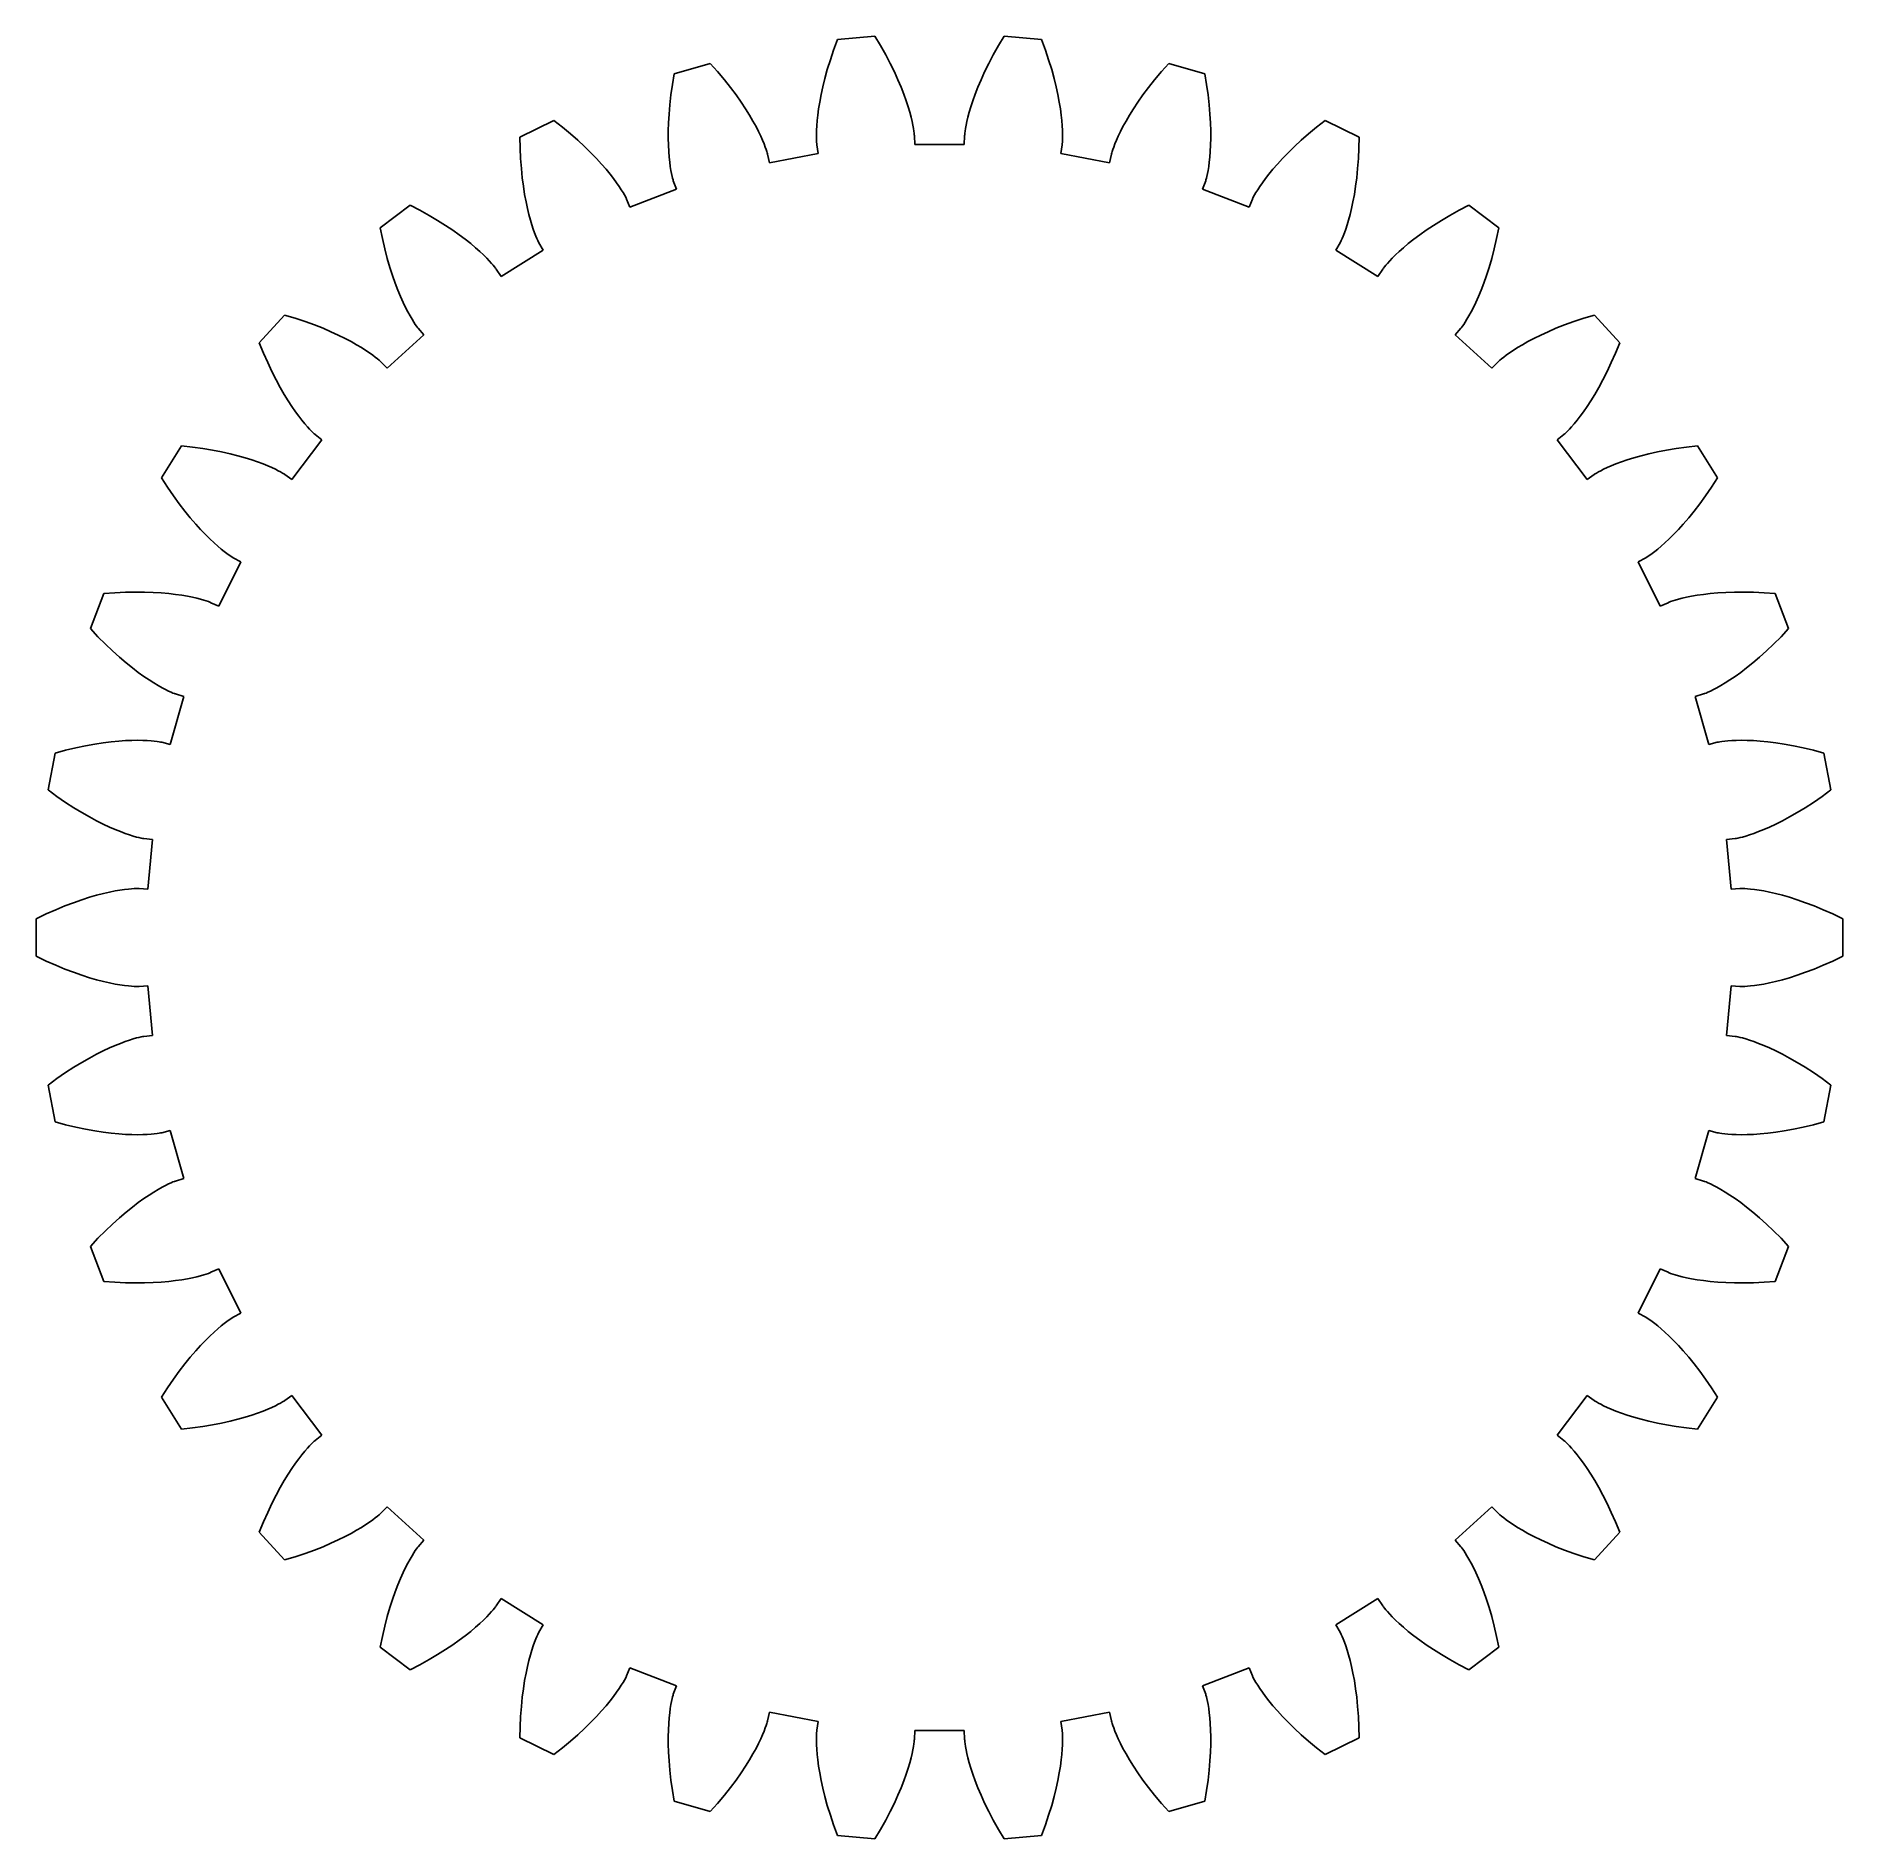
# Model space of a CAD drawing. Extents: x -66 to 66, y -65 to 65.
import ezdxf

# ---------------------------------------------------------------- set-up
doc = ezdxf.new("R2010")
doc.units = 0
doc.layers.add('1', color=7, linetype='CONTINUOUS')

msp = doc.modelspace()

# ---------------------------------------------------------------- linework, layer by layer
at = {"layer": '1', "color": 1}
for p, q in [((-7.93, 63.75), (-7.69, 64.47)), ((-7.69, 64.47), (-7.41, 65.23)), ((-7.41, 65.23), (-4.7, 65.48)), ((-4.7, 65.48), (-4.29, 64.79)), ((-4.29, 64.79), (-3.91, 64.12)), ((3.91, 64.12), (4.29, 64.79)), ((4.29, 64.79), (4.7, 65.48)), ((4.7, 65.48), (7.41, 65.23)), ((7.41, 65.23), (7.69, 64.47)), ((7.69, 64.47), (7.93, 63.75)), ((-19.27, 62.75), (-16.65, 63.5)), ((-16.65, 63.5), (-16.12, 62.9)), ((-8.33, 62.41), (-8.15, 63.06)), ((-8.15, 63.06), (-7.93, 63.75)), ((-3.91, 64.12), (-3.58, 63.49)), ((-3.58, 63.49), (-3.28, 62.88)), ((3.28, 62.88), (3.58, 63.49)), ((3.58, 63.49), (3.91, 64.12)), ((7.93, 63.75), (8.15, 63.06)), ((8.15, 63.06), (8.33, 62.41)), ((16.12, 62.9), (16.65, 63.5)), ((16.65, 63.5), (19.27, 62.75)), ((-19.51, 61.21), (-19.41, 61.96)), ((-19.41, 61.96), (-19.27, 62.75)), ((-16.12, 62.9), (-15.63, 62.31)), ((-15.63, 62.31), (-15.19, 61.75)), ((-15.19, 61.75), (-14.78, 61.21)), ((-8.6, 61.23), (-8.48, 61.8)), ((-8.48, 61.8), (-8.33, 62.41)), ((-3.28, 62.88), (-3.02, 62.31)), ((-3.02, 62.31), (-2.79, 61.77)), ((-2.79, 61.77), (-2.6, 61.26)), ((2.6, 61.26), (2.79, 61.77)), ((2.79, 61.77), (3.02, 62.31)), ((3.02, 62.31), (3.28, 62.88)), ((8.33, 62.41), (8.48, 61.8)), ((8.48, 61.8), (8.6, 61.23)), ((14.78, 61.21), (15.19, 61.75)), ((15.19, 61.75), (15.63, 62.31)), ((15.63, 62.31), (16.12, 62.9)), ((19.27, 62.75), (19.41, 61.96)), ((19.41, 61.96), (19.51, 61.21)), ((-19.65, 59.82), (-19.59, 60.49)), ((-19.59, 60.49), (-19.51, 61.21)), ((-14.78, 61.21), (-14.42, 60.69)), ((-14.42, 60.69), (-14.1, 60.2)), ((-8.78, 60.2), (-8.7, 60.69)), ((-8.7, 60.69), (-8.6, 61.23)), ((-2.6, 61.26), (-2.43, 60.79)), ((-2.43, 60.79), (-2.28, 60.35)), ((2.28, 60.35), (2.43, 60.79)), ((2.43, 60.79), (2.6, 61.26)), ((8.6, 61.23), (8.7, 60.69)), ((8.7, 60.69), (8.78, 60.2)), ((14.1, 60.2), (14.42, 60.69)), ((14.42, 60.69), (14.78, 61.21)), ((19.51, 61.21), (19.59, 60.49)), ((19.59, 60.49), (19.65, 59.82)), ((-30.48, 58.14), (-28.03, 59.36)), ((-28.03, 59.36), (-27.4, 58.86)), ((-19.71, 58.6), (-19.69, 59.19)), ((-19.69, 59.19), (-19.65, 59.82)), ((-14.1, 60.2), (-13.81, 59.74)), ((-13.81, 59.74), (-13.55, 59.31)), ((-13.55, 59.31), (-13.33, 58.91)), ((-8.92, 58.97), (-8.89, 59.34)), ((-8.89, 59.34), (-8.85, 59.75)), ((-8.85, 59.75), (-8.78, 60.2)), ((-2.28, 60.35), (-2.16, 59.96)), ((-2.16, 59.96), (-2.07, 59.6)), ((-2.07, 59.6), (-1.99, 59.28)), ((-1.99, 59.28), (-1.93, 59.01)), ((1.93, 59.01), (1.99, 59.28)), ((1.99, 59.28), (2.07, 59.6)), ((2.07, 59.6), (2.16, 59.96)), ((2.16, 59.96), (2.28, 60.35)), ((8.78, 60.2), (8.85, 59.75)), ((8.85, 59.75), (8.89, 59.34)), ((8.89, 59.34), (8.92, 58.97)), ((13.33, 58.91), (13.55, 59.31)), ((13.55, 59.31), (13.81, 59.74)), ((13.81, 59.74), (14.1, 60.2)), ((19.65, 59.82), (19.69, 59.19)), ((19.69, 59.19), (19.71, 58.6)), ((27.4, 58.86), (28.03, 59.36)), ((28.03, 59.36), (30.48, 58.14)), ((-30.46, 57.34), (-30.48, 58.14)), ((-27.4, 58.86), (-26.81, 58.38)), ((-26.81, 58.38), (-26.27, 57.91)), ((-26.27, 57.91), (-25.78, 57.45)), ((-19.71, 58.06), (-19.71, 58.6)), ((-19.7, 57.56), (-19.71, 58.06)), ((-13.33, 58.91), (-13.14, 58.54)), ((-13.14, 58.54), (-12.98, 58.21)), ((-12.98, 58.21), (-12.85, 57.91)), ((-12.85, 57.91), (-12.74, 57.65)), ((-8.94, 58.64), (-8.92, 58.97)), ((-8.94, 58.36), (-8.94, 58.64)), ((-8.94, 58.12), (-8.94, 58.36)), ((-8.94, 57.92), (-8.94, 58.12)), ((-8.93, 57.77), (-8.94, 57.92)), ((-8.92, 57.66), (-8.93, 57.77)), ((-1.93, 59.01), (-1.89, 58.77)), ((-1.89, 58.77), (-1.86, 58.58)), ((-1.86, 58.58), (-1.84, 58.43)), ((-1.84, 58.43), (-1.83, 58.32)), ((-1.83, 58.32), (-1.82, 58.25)), ((-1.82, 58.25), (-1.82, 58.23)), ((-1.82, 58.23), (-1.8, 57.6)), ((1.8, 57.6), (1.82, 58.23)), ((1.82, 58.25), (1.83, 58.32)), ((1.82, 58.23), (1.82, 58.25)), ((1.83, 58.32), (1.84, 58.43)), ((1.84, 58.43), (1.86, 58.58)), ((1.86, 58.58), (1.89, 58.77)), ((1.89, 58.77), (1.93, 59.01)), ((8.92, 58.97), (8.94, 58.64)), ((8.93, 57.77), (8.92, 57.66)), ((8.94, 57.92), (8.93, 57.77)), ((8.94, 58.64), (8.94, 58.36)), ((8.94, 58.36), (8.94, 58.12)), ((8.94, 58.12), (8.94, 57.92)), ((12.74, 57.65), (12.85, 57.91)), ((12.85, 57.91), (12.98, 58.21)), ((12.98, 58.21), (13.14, 58.54)), ((13.14, 58.54), (13.33, 58.91)), ((19.71, 58.06), (19.7, 57.56)), ((19.71, 58.6), (19.71, 58.06)), ((25.78, 57.45), (26.27, 57.91)), ((26.27, 57.91), (26.81, 58.38)), ((26.81, 58.38), (27.4, 58.86)), ((30.48, 58.14), (30.46, 57.34)), ((-30.43, 56.58), (-30.46, 57.34)), ((-30.38, 55.86), (-30.43, 56.58)), ((-25.78, 57.45), (-25.33, 57.01)), ((-25.33, 57.01), (-24.92, 56.59)), ((-24.92, 56.59), (-24.55, 56.18)), ((-19.67, 57.1), (-19.7, 57.56)), ((-19.64, 56.69), (-19.67, 57.1)), ((-19.6, 56.32), (-19.64, 56.69)), ((-12.74, 57.65), (-12.66, 57.42)), ((-12.66, 57.42), (-12.59, 57.24)), ((-12.59, 57.24), (-12.54, 57.09)), ((-12.54, 57.09), (-12.51, 56.99)), ((-12.51, 56.99), (-12.5, 56.93)), ((-12.5, 56.93), (-12.49, 56.91)), ((-12.49, 56.91), (-12.36, 56.28)), ((-12.36, 56.28), (-8.81, 56.95)), ((-8.91, 57.6), (-8.92, 57.66)), ((-8.91, 57.58), (-8.91, 57.6)), ((-8.81, 56.95), (-8.91, 57.58)), ((-1.8, 57.6), (1.8, 57.6)), ((8.91, 57.58), (8.81, 56.95)), ((8.81, 56.95), (12.36, 56.28)), ((8.92, 57.66), (8.91, 57.6)), ((8.91, 57.6), (8.91, 57.58)), ((12.36, 56.28), (12.49, 56.91)), ((12.49, 56.91), (12.5, 56.93)), ((12.5, 56.93), (12.51, 56.99)), ((12.51, 56.99), (12.54, 57.09)), ((12.54, 57.09), (12.59, 57.24)), ((12.59, 57.24), (12.66, 57.42)), ((12.66, 57.42), (12.74, 57.65)), ((19.64, 56.69), (19.6, 56.32)), ((19.67, 57.1), (19.64, 56.69)), ((19.7, 57.56), (19.67, 57.1)), ((24.55, 56.18), (24.92, 56.59)), ((24.92, 56.59), (25.33, 57.01)), ((25.33, 57.01), (25.78, 57.45)), ((30.43, 56.58), (30.38, 55.86)), ((30.46, 57.34), (30.43, 56.58)), ((-30.31, 55.19), (-30.38, 55.86)), ((-30.23, 54.57), (-30.31, 55.19)), ((-24.55, 56.18), (-24.22, 55.81)), ((-24.22, 55.81), (-23.93, 55.45)), ((-23.93, 55.45), (-23.68, 55.13)), ((-19.56, 56), (-19.6, 56.32)), ((-19.51, 55.72), (-19.56, 56)), ((-19.47, 55.49), (-19.51, 55.72)), ((-19.43, 55.29), (-19.47, 55.49)), ((-19.39, 55.15), (-19.43, 55.29)), ((-19.36, 55.04), (-19.39, 55.15)), ((19.39, 55.15), (19.36, 55.04)), ((19.43, 55.29), (19.39, 55.15)), ((19.47, 55.49), (19.43, 55.29)), ((19.51, 55.72), (19.47, 55.49)), ((19.56, 56), (19.51, 55.72)), ((19.6, 56.32), (19.56, 56)), ((23.68, 55.13), (23.93, 55.45)), ((23.93, 55.45), (24.22, 55.81)), ((24.22, 55.81), (24.55, 56.18)), ((30.31, 55.19), (30.23, 54.57)), ((30.38, 55.86), (30.31, 55.19)), ((-30.14, 53.98), (-30.23, 54.57)), ((-30.04, 53.45), (-30.14, 53.98)), ((-23.68, 55.13), (-23.46, 54.83)), ((-23.46, 54.83), (-23.27, 54.56)), ((-23.27, 54.56), (-23.12, 54.32)), ((-23.12, 54.32), (-22.99, 54.12)), ((-22.99, 54.12), (-22.89, 53.95)), ((-22.89, 53.95), (-22.82, 53.82)), ((-22.49, 53.05), (-19.12, 54.36)), ((-19.34, 54.98), (-19.36, 55.04)), ((-19.34, 54.96), (-19.34, 54.98)), ((-19.12, 54.36), (-19.34, 54.96)), ((19.34, 54.96), (19.12, 54.36)), ((19.12, 54.36), (22.49, 53.05)), ((19.36, 55.04), (19.34, 54.98)), ((19.34, 54.98), (19.34, 54.96)), ((22.82, 53.82), (22.89, 53.95)), ((22.89, 53.95), (22.99, 54.12)), ((22.99, 54.12), (23.12, 54.32)), ((23.12, 54.32), (23.27, 54.56)), ((23.27, 54.56), (23.46, 54.83)), ((23.46, 54.83), (23.68, 55.13)), ((30.14, 53.98), (30.04, 53.45)), ((30.23, 54.57), (30.14, 53.98)), ((-40.64, 51.55), (-38.46, 53.2)), ((-38.46, 53.2), (-37.75, 52.83)), ((-37.75, 52.83), (-37.08, 52.46)), ((-29.94, 52.96), (-30.04, 53.45)), ((-29.83, 52.52), (-29.94, 52.96)), ((-29.72, 52.12), (-29.83, 52.52)), ((-22.82, 53.82), (-22.77, 53.72)), ((-22.77, 53.72), (-22.74, 53.66)), ((-22.74, 53.66), (-22.74, 53.64)), ((-22.74, 53.64), (-22.49, 53.05)), ((22.49, 53.05), (22.74, 53.64)), ((22.74, 53.66), (22.77, 53.72)), ((22.74, 53.64), (22.74, 53.66)), ((22.77, 53.72), (22.82, 53.82)), ((29.83, 52.52), (29.72, 52.12)), ((29.94, 52.96), (29.83, 52.52)), ((30.04, 53.45), (29.94, 52.96)), ((37.08, 52.46), (37.75, 52.83)), ((37.75, 52.83), (38.46, 53.2)), ((38.46, 53.2), (40.64, 51.55)), ((-40.48, 50.77), (-40.64, 51.55)), ((-37.08, 52.46), (-36.47, 52.09)), ((-36.47, 52.09), (-35.9, 51.73)), ((-35.9, 51.73), (-35.37, 51.38)), ((-35.37, 51.38), (-34.89, 51.04)), ((-29.62, 51.76), (-29.72, 52.12)), ((-29.52, 51.45), (-29.62, 51.76)), ((-29.42, 51.19), (-29.52, 51.45)), ((29.52, 51.45), (29.42, 51.19)), ((29.62, 51.76), (29.52, 51.45)), ((29.72, 52.12), (29.62, 51.76)), ((34.89, 51.04), (35.37, 51.38)), ((35.37, 51.38), (35.9, 51.73)), ((35.9, 51.73), (36.47, 52.09)), ((36.47, 52.09), (37.08, 52.46)), ((40.64, 51.55), (40.48, 50.77)), ((-40.31, 50.02), (-40.48, 50.77)), ((-40.12, 49.33), (-40.31, 50.02)), ((-34.89, 51.04), (-34.46, 50.72)), ((-34.46, 50.72), (-34.06, 50.41)), ((-34.06, 50.41), (-33.71, 50.11)), ((-33.71, 50.11), (-33.4, 49.84)), ((-31.85, 48.02), (-28.79, 49.92)), ((-29.33, 50.96), (-29.42, 51.19)), ((-29.26, 50.78), (-29.33, 50.96)), ((-29.19, 50.64), (-29.26, 50.78)), ((-29.15, 50.55), (-29.19, 50.64)), ((-29.12, 50.49), (-29.15, 50.55)), ((-29.11, 50.47), (-29.12, 50.49)), ((-28.79, 49.92), (-29.11, 50.47)), ((29.11, 50.47), (28.79, 49.92)), ((28.79, 49.92), (31.85, 48.02)), ((29.12, 50.49), (29.11, 50.47)), ((29.15, 50.55), (29.12, 50.49)), ((29.19, 50.64), (29.15, 50.55)), ((29.26, 50.78), (29.19, 50.64)), ((29.33, 50.96), (29.26, 50.78)), ((29.42, 51.19), (29.33, 50.96)), ((33.4, 49.84), (33.71, 50.11)), ((33.71, 50.11), (34.06, 50.41)), ((34.06, 50.41), (34.46, 50.72)), ((34.46, 50.72), (34.89, 51.04)), ((40.31, 50.02), (40.12, 49.33)), ((40.48, 50.77), (40.31, 50.02)), ((-39.93, 48.68), (-40.12, 49.33)), ((-39.74, 48.08), (-39.93, 48.68)), ((-33.4, 49.84), (-33.13, 49.59)), ((-33.13, 49.59), (-32.9, 49.36)), ((-32.9, 49.36), (-32.71, 49.15)), ((-32.71, 49.15), (-32.55, 48.97)), ((-32.55, 48.97), (-32.42, 48.83)), ((-32.42, 48.83), (-32.32, 48.71)), ((-32.32, 48.71), (-32.26, 48.62)), ((-32.26, 48.62), (-32.22, 48.57)), ((-32.22, 48.57), (-32.21, 48.55)), ((32.21, 48.55), (32.22, 48.57)), ((32.22, 48.57), (32.26, 48.62)), ((32.26, 48.62), (32.32, 48.71)), ((32.32, 48.71), (32.42, 48.83)), ((32.42, 48.83), (32.55, 48.97)), ((32.55, 48.97), (32.71, 49.15)), ((32.71, 49.15), (32.9, 49.36)), ((32.9, 49.36), (33.13, 49.59)), ((33.13, 49.59), (33.4, 49.84)), ((39.93, 48.68), (39.74, 48.08)), ((40.12, 49.33), (39.93, 48.68)), ((-39.55, 47.53), (-39.74, 48.08)), ((-39.35, 47.02), (-39.55, 47.53)), ((-32.21, 48.55), (-31.85, 48.02)), ((31.85, 48.02), (32.21, 48.55)), ((39.55, 47.53), (39.35, 47.02)), ((39.74, 48.08), (39.55, 47.53)), ((-39.16, 46.56), (-39.35, 47.02)), ((-38.97, 46.14), (-39.16, 46.56)), ((-38.79, 45.77), (-38.97, 46.14)), ((38.97, 46.14), (38.79, 45.77)), ((39.16, 46.56), (38.97, 46.14)), ((39.35, 47.02), (39.16, 46.56)), ((-49.42, 43.21), (-47.58, 45.22)), ((-47.58, 45.22), (-46.81, 44.99)), ((-46.81, 44.99), (-46.09, 44.75)), ((-46.09, 44.75), (-45.42, 44.5)), ((-38.62, 45.44), (-38.79, 45.77)), ((-38.47, 45.15), (-38.62, 45.44)), ((-38.32, 44.91), (-38.47, 45.15)), ((-38.2, 44.71), (-38.32, 44.91)), ((-38.09, 44.54), (-38.2, 44.71)), ((38.2, 44.71), (38.09, 44.54)), ((38.32, 44.91), (38.2, 44.71)), ((38.47, 45.15), (38.32, 44.91)), ((38.62, 45.44), (38.47, 45.15)), ((38.79, 45.77), (38.62, 45.44)), ((45.42, 44.5), (46.09, 44.75)), ((46.09, 44.75), (46.81, 44.99)), ((46.81, 44.99), (47.58, 45.22)), ((47.58, 45.22), (49.42, 43.21)), ((-45.42, 44.5), (-44.79, 44.26)), ((-44.79, 44.26), (-44.21, 44.01)), ((-44.21, 44.01), (-43.68, 43.76)), ((-43.68, 43.76), (-43.19, 43.52)), ((-43.19, 43.52), (-42.75, 43.29)), ((-40.13, 41.35), (-37.47, 43.78)), ((-38, 44.42), (-38.09, 44.54)), ((-37.94, 44.33), (-38, 44.42)), ((-37.9, 44.28), (-37.94, 44.33)), ((-37.88, 44.26), (-37.9, 44.28)), ((-37.47, 43.78), (-37.88, 44.26)), ((37.88, 44.26), (37.47, 43.78)), ((37.47, 43.78), (40.13, 41.35)), ((37.9, 44.28), (37.88, 44.26)), ((37.94, 44.33), (37.9, 44.28)), ((38, 44.42), (37.94, 44.33)), ((38.09, 44.54), (38, 44.42)), ((42.75, 43.29), (43.19, 43.52)), ((43.19, 43.52), (43.68, 43.76)), ((43.68, 43.76), (44.21, 44.01)), ((44.21, 44.01), (44.79, 44.26)), ((44.79, 44.26), (45.42, 44.5)), ((-49.12, 42.46), (-49.42, 43.21)), ((-48.81, 41.77), (-49.12, 42.46)), ((-42.75, 43.29), (-42.35, 43.06)), ((-42.35, 43.06), (-41.99, 42.85)), ((-41.99, 42.85), (-41.68, 42.65)), ((-41.68, 42.65), (-41.41, 42.47)), ((-41.41, 42.47), (-41.18, 42.3)), ((-41.18, 42.3), (-40.99, 42.16)), ((-40.99, 42.16), (-40.84, 42.04)), ((-40.84, 42.04), (-40.72, 41.94)), ((40.72, 41.94), (40.84, 42.04)), ((40.84, 42.04), (40.99, 42.16)), ((40.99, 42.16), (41.18, 42.3)), ((41.18, 42.3), (41.41, 42.47)), ((41.41, 42.47), (41.68, 42.65)), ((41.68, 42.65), (41.99, 42.85)), ((41.99, 42.85), (42.35, 43.06)), ((42.35, 43.06), (42.75, 43.29)), ((49.12, 42.46), (48.81, 41.77)), ((49.42, 43.21), (49.12, 42.46)), ((-48.51, 41.12), (-48.81, 41.77)), ((-48.2, 40.52), (-48.51, 41.12)), ((-40.72, 41.94), (-40.64, 41.87)), ((-40.64, 41.87), (-40.59, 41.82)), ((-40.59, 41.82), (-40.58, 41.81)), ((-40.58, 41.81), (-40.13, 41.35)), ((40.13, 41.35), (40.58, 41.81)), ((40.58, 41.81), (40.59, 41.82)), ((40.59, 41.82), (40.64, 41.87)), ((40.64, 41.87), (40.72, 41.94)), ((48.51, 41.12), (48.2, 40.52)), ((48.81, 41.77), (48.51, 41.12)), ((-47.9, 39.96), (-48.2, 40.52)), ((-47.61, 39.45), (-47.9, 39.96)), ((-47.32, 38.99), (-47.61, 39.45)), ((47.61, 39.45), (47.32, 38.99)), ((47.9, 39.96), (47.61, 39.45)), ((48.2, 40.52), (47.9, 39.96)), ((-47.05, 38.57), (-47.32, 38.99)), ((-46.79, 38.19), (-47.05, 38.57)), ((-46.54, 37.86), (-46.79, 38.19)), ((46.79, 38.19), (46.54, 37.86)), ((47.05, 38.57), (46.79, 38.19)), ((47.32, 38.99), (47.05, 38.57)), ((-46.32, 37.57), (-46.54, 37.86)), ((-46.11, 37.32), (-46.32, 37.57)), ((-45.92, 37.1), (-46.11, 37.32)), ((-45.76, 36.93), (-45.92, 37.1)), ((-45.63, 36.79), (-45.76, 36.93)), ((-45.52, 36.68), (-45.63, 36.79)), ((45.63, 36.79), (45.52, 36.68)), ((45.76, 36.93), (45.63, 36.79)), ((45.92, 37.1), (45.76, 36.93)), ((46.11, 37.32), (45.92, 37.1)), ((46.32, 37.57), (46.11, 37.32)), ((46.54, 37.86), (46.32, 37.57)), ((-56.52, 33.39), (-55.08, 35.71)), ((-55.08, 35.71), (-54.28, 35.62)), ((-54.28, 35.62), (-53.53, 35.52)), ((-53.53, 35.52), (-52.82, 35.4)), ((-47.05, 33.27), (-44.88, 36.15)), ((-45.44, 36.6), (-45.52, 36.68)), ((-45.39, 36.56), (-45.44, 36.6)), ((-45.37, 36.55), (-45.39, 36.56)), ((-44.88, 36.15), (-45.37, 36.55)), ((45.37, 36.55), (44.88, 36.15)), ((44.88, 36.15), (47.05, 33.27)), ((45.39, 36.56), (45.37, 36.55)), ((45.44, 36.6), (45.39, 36.56)), ((45.52, 36.68), (45.44, 36.6)), ((52.82, 35.4), (53.53, 35.52)), ((53.53, 35.52), (54.28, 35.62)), ((54.28, 35.62), (55.08, 35.71)), ((55.08, 35.71), (56.52, 33.39)), ((-52.82, 35.4), (-52.16, 35.27)), ((-52.16, 35.27), (-51.54, 35.14)), ((-51.54, 35.14), (-50.97, 34.99)), ((-50.97, 34.99), (-50.45, 34.85)), ((-50.45, 34.85), (-49.97, 34.7)), ((-49.97, 34.7), (-49.54, 34.55)), ((-49.54, 34.55), (-49.15, 34.41)), ((-49.15, 34.41), (-48.81, 34.27)), ((-48.81, 34.27), (-48.51, 34.14)), ((-48.51, 34.14), (-48.25, 34.02)), ((48.25, 34.02), (48.51, 34.14)), ((48.51, 34.14), (48.81, 34.27)), ((48.81, 34.27), (49.15, 34.41)), ((49.15, 34.41), (49.54, 34.55)), ((49.54, 34.55), (49.97, 34.7)), ((49.97, 34.7), (50.45, 34.85)), ((50.45, 34.85), (50.97, 34.99)), ((50.97, 34.99), (51.54, 35.14)), ((51.54, 35.14), (52.16, 35.27)), ((52.16, 35.27), (52.82, 35.4)), ((-56.08, 32.71), (-56.52, 33.39)), ((-48.25, 34.02), (-48.04, 33.91)), ((-48.04, 33.91), (-47.87, 33.82)), ((-47.87, 33.82), (-47.73, 33.74)), ((-47.73, 33.74), (-47.64, 33.69)), ((-47.64, 33.69), (-47.59, 33.65)), ((-47.59, 33.65), (-47.57, 33.64)), ((-47.57, 33.64), (-47.05, 33.27)), ((47.05, 33.27), (47.57, 33.64)), ((47.57, 33.64), (47.59, 33.65)), ((47.59, 33.65), (47.64, 33.69)), ((47.64, 33.69), (47.73, 33.74)), ((47.73, 33.74), (47.87, 33.82)), ((47.87, 33.82), (48.04, 33.91)), ((48.04, 33.91), (48.25, 34.02)), ((56.52, 33.39), (56.08, 32.71)), ((-55.66, 32.09), (-56.08, 32.71)), ((-55.23, 31.5), (-55.66, 32.09)), ((-54.82, 30.97), (-55.23, 31.5)), ((55.23, 31.5), (54.82, 30.97)), ((55.66, 32.09), (55.23, 31.5)), ((56.08, 32.71), (55.66, 32.09)), ((-54.43, 30.48), (-54.82, 30.97)), ((-54.04, 30.03), (-54.43, 30.48)), ((54.43, 30.48), (54.04, 30.03)), ((54.82, 30.97), (54.43, 30.48)), ((-53.68, 29.63), (-54.04, 30.03)), ((-53.33, 29.27), (-53.68, 29.63)), ((-53.01, 28.95), (-53.33, 29.27)), ((-52.71, 28.66), (-53.01, 28.95)), ((53.01, 28.95), (52.71, 28.66)), ((53.33, 29.27), (53.01, 28.95)), ((53.68, 29.63), (53.33, 29.27)), ((54.04, 30.03), (53.68, 29.63)), ((-52.43, 28.42), (-52.71, 28.66)), ((-52.18, 28.21), (-52.43, 28.42)), ((-51.96, 28.03), (-52.18, 28.21)), ((-51.77, 27.89), (-51.96, 28.03)), ((-51.61, 27.77), (-51.77, 27.89)), ((-51.48, 27.69), (-51.61, 27.77)), ((-51.39, 27.63), (-51.48, 27.69)), ((-51.33, 27.6), (-51.39, 27.63)), ((-51.31, 27.59), (-51.33, 27.6)), ((-50.75, 27.29), (-51.31, 27.59)), ((51.31, 27.59), (50.75, 27.29)), ((51.33, 27.6), (51.31, 27.59)), ((51.39, 27.63), (51.33, 27.6)), ((51.48, 27.69), (51.39, 27.63)), ((51.61, 27.77), (51.48, 27.69)), ((51.77, 27.89), (51.61, 27.77)), ((51.96, 28.03), (51.77, 27.89)), ((52.18, 28.21), (51.96, 28.03)), ((52.43, 28.42), (52.18, 28.21)), ((52.71, 28.66), (52.43, 28.42)), ((-52.36, 24.06), (-50.75, 27.29)), ((50.75, 27.29), (52.36, 24.06)), ((-61.69, 22.44), (-60.71, 24.98)), ((-60.71, 24.98), (-59.91, 25.04)), ((-59.91, 25.04), (-59.14, 25.08)), ((-59.14, 25.08), (-58.43, 25.09)), ((-58.43, 25.09), (-57.75, 25.09)), ((-57.75, 25.09), (-57.12, 25.07)), ((-57.12, 25.07), (-56.54, 25.03)), ((-56.54, 25.03), (-55.99, 24.98)), ((-55.99, 24.98), (-55.5, 24.92)), ((55.5, 24.92), (55.99, 24.98)), ((55.99, 24.98), (56.54, 25.03)), ((56.54, 25.03), (57.12, 25.07)), ((57.12, 25.07), (57.75, 25.09)), ((57.75, 25.09), (58.43, 25.09)), ((58.43, 25.09), (59.14, 25.08)), ((59.14, 25.08), (59.91, 25.04)), ((59.91, 25.04), (60.71, 24.98)), ((60.71, 24.98), (61.69, 22.44)), ((-55.5, 24.92), (-55.04, 24.86)), ((-55.04, 24.86), (-54.64, 24.79)), ((-54.64, 24.79), (-54.27, 24.72)), ((-54.27, 24.72), (-53.96, 24.64)), ((-53.96, 24.64), (-53.68, 24.57)), ((-53.68, 24.57), (-53.45, 24.51)), ((-53.45, 24.51), (-53.27, 24.45)), ((-53.27, 24.45), (-53.12, 24.4)), ((-53.12, 24.4), (-53.02, 24.36)), ((-53.02, 24.36), (-52.96, 24.33)), ((-52.96, 24.33), (-52.94, 24.32)), ((-52.94, 24.32), (-52.36, 24.06)), ((52.36, 24.06), (52.94, 24.32)), ((52.94, 24.32), (52.96, 24.33)), ((52.96, 24.33), (53.02, 24.36)), ((53.02, 24.36), (53.12, 24.4)), ((53.12, 24.4), (53.27, 24.45)), ((53.27, 24.45), (53.45, 24.51)), ((53.45, 24.51), (53.68, 24.57)), ((53.68, 24.57), (53.96, 24.64)), ((53.96, 24.64), (54.27, 24.72)), ((54.27, 24.72), (54.64, 24.79)), ((54.64, 24.79), (55.04, 24.86)), ((55.04, 24.86), (55.5, 24.92)), ((-61.14, 21.85), (-61.69, 22.44)), ((61.69, 22.44), (61.14, 21.85)), ((-60.6, 21.31), (-61.14, 21.85)), ((-60.08, 20.82), (-60.6, 21.31)), ((60.6, 21.31), (60.08, 20.82)), ((61.14, 21.85), (60.6, 21.31)), ((-59.58, 20.37), (-60.08, 20.82)), ((-59.1, 19.96), (-59.58, 20.37)), ((-58.64, 19.59), (-59.1, 19.96)), ((59.1, 19.96), (58.64, 19.59)), ((59.58, 20.37), (59.1, 19.96)), ((60.08, 20.82), (59.58, 20.37)), ((-58.21, 19.26), (-58.64, 19.59)), ((-57.8, 18.97), (-58.21, 19.26)), ((-57.43, 18.71), (-57.8, 18.97)), ((-57.08, 18.49), (-57.43, 18.71)), ((-56.76, 18.3), (-57.08, 18.49)), ((57.08, 18.49), (56.76, 18.3)), ((57.43, 18.71), (57.08, 18.49)), ((57.8, 18.97), (57.43, 18.71)), ((58.21, 19.26), (57.8, 18.97)), ((58.64, 19.59), (58.21, 19.26)), ((-56.48, 18.14), (-56.76, 18.3)), ((-56.23, 18.01), (-56.48, 18.14)), ((-56.01, 17.9), (-56.23, 18.01)), ((-55.83, 17.82), (-56.01, 17.9)), ((-55.89, 14.03), (-54.9, 17.5)), ((-55.69, 17.76), (-55.83, 17.82)), ((-55.59, 17.72), (-55.69, 17.76)), ((-55.53, 17.7), (-55.59, 17.72)), ((-55.51, 17.69), (-55.53, 17.7)), ((-54.9, 17.5), (-55.51, 17.69)), ((55.51, 17.69), (54.9, 17.5)), ((54.9, 17.5), (55.89, 14.03)), ((55.53, 17.7), (55.51, 17.69)), ((55.59, 17.72), (55.53, 17.7)), ((55.69, 17.76), (55.59, 17.72)), ((55.83, 17.82), (55.69, 17.76)), ((56.01, 17.9), (55.83, 17.82)), ((56.23, 18.01), (56.01, 17.9)), ((56.48, 18.14), (56.23, 18.01)), ((56.76, 18.3), (56.48, 18.14)), ((-64.77, 10.72), (-64.26, 13.4)), ((-64.26, 13.4), (-63.49, 13.61)), ((-63.49, 13.61), (-62.75, 13.78)), ((-62.75, 13.78), (-62.04, 13.93)), ((-62.04, 13.93), (-61.38, 14.05)), ((-61.38, 14.05), (-60.76, 14.14)), ((-60.76, 14.14), (-60.17, 14.22)), ((-60.17, 14.22), (-59.63, 14.27)), ((-59.63, 14.27), (-59.13, 14.3)), ((-59.13, 14.3), (-58.68, 14.32)), ((-58.68, 14.32), (-58.26, 14.33)), ((-58.26, 14.33), (-57.89, 14.32)), ((-57.89, 14.32), (-57.57, 14.31)), ((-57.57, 14.31), (-57.28, 14.29)), ((-57.28, 14.29), (-57.05, 14.27)), ((-57.05, 14.27), (-56.85, 14.24)), ((-56.85, 14.24), (-56.7, 14.22)), ((-56.7, 14.22), (-56.59, 14.2)), ((-56.59, 14.2), (-56.53, 14.19)), ((-56.53, 14.19), (-56.51, 14.18)), ((-56.51, 14.18), (-55.89, 14.03)), ((55.89, 14.03), (56.51, 14.18)), ((56.51, 14.18), (56.53, 14.19)), ((56.53, 14.19), (56.59, 14.2)), ((56.59, 14.2), (56.7, 14.22)), ((56.7, 14.22), (56.85, 14.24)), ((56.85, 14.24), (57.05, 14.27)), ((57.05, 14.27), (57.28, 14.29)), ((57.28, 14.29), (57.57, 14.31)), ((57.57, 14.31), (57.89, 14.32)), ((57.89, 14.32), (58.26, 14.33)), ((58.26, 14.33), (58.68, 14.32)), ((58.68, 14.32), (59.13, 14.3)), ((59.13, 14.3), (59.63, 14.27)), ((59.63, 14.27), (60.17, 14.22)), ((60.17, 14.22), (60.76, 14.14)), ((60.76, 14.14), (61.38, 14.05)), ((61.38, 14.05), (62.04, 13.93)), ((62.04, 13.93), (62.75, 13.78)), ((62.75, 13.78), (63.49, 13.61)), ((63.49, 13.61), (64.26, 13.4)), ((64.26, 13.4), (64.77, 10.72)), ((-64.12, 10.25), (-64.77, 10.72)), ((64.77, 10.72), (64.12, 10.25)), ((-63.49, 9.81), (-64.12, 10.25)), ((-62.89, 9.42), (-63.49, 9.81)), ((-62.31, 9.07), (-62.89, 9.42)), ((62.89, 9.42), (62.31, 9.07)), ((63.49, 9.81), (62.89, 9.42)), ((64.12, 10.25), (63.49, 9.81)), ((-61.76, 8.76), (-62.31, 9.07)), ((-61.24, 8.48), (-61.76, 8.76)), ((-60.76, 8.24), (-61.24, 8.48)), ((-60.31, 8.02), (-60.76, 8.24)), ((-59.89, 7.84), (-60.31, 8.02)), ((60.31, 8.02), (59.89, 7.84)), ((60.76, 8.24), (60.31, 8.02)), ((61.24, 8.48), (60.76, 8.24)), ((61.76, 8.76), (61.24, 8.48)), ((62.31, 9.07), (61.76, 8.76)), ((-59.5, 7.69), (-59.89, 7.84)), ((-59.16, 7.56), (-59.5, 7.69)), ((-58.85, 7.45), (-59.16, 7.56)), ((-58.58, 7.37), (-58.85, 7.45)), ((-58.35, 7.3), (-58.58, 7.37)), ((-58.16, 7.26), (-58.35, 7.3)), ((-58.01, 7.22), (-58.16, 7.26)), ((-57.9, 7.2), (-58.01, 7.22)), ((-57.84, 7.19), (-57.9, 7.2)), ((-57.82, 7.19), (-57.84, 7.19)), ((-57.18, 7.11), (-57.82, 7.19)), ((-57.52, 3.52), (-57.18, 7.11)), ((57.82, 7.19), (57.18, 7.11)), ((57.18, 7.11), (57.52, 3.52)), ((57.84, 7.19), (57.82, 7.19)), ((57.9, 7.2), (57.84, 7.19)), ((58.01, 7.22), (57.9, 7.2)), ((58.16, 7.26), (58.01, 7.22)), ((58.35, 7.3), (58.16, 7.26)), ((58.58, 7.37), (58.35, 7.3)), ((58.85, 7.45), (58.58, 7.37)), ((59.16, 7.56), (58.85, 7.45)), ((59.5, 7.69), (59.16, 7.56)), ((59.89, 7.84), (59.5, 7.69)), ((-62.92, 2.53), (-62.32, 2.74)), ((-62.32, 2.74), (-61.76, 2.92)), ((-61.76, 2.92), (-61.24, 3.07)), ((-61.24, 3.07), (-60.75, 3.19)), ((-60.75, 3.19), (-60.31, 3.3)), ((-60.31, 3.3), (-59.9, 3.38)), ((-59.9, 3.38), (-59.54, 3.44)), ((-59.54, 3.44), (-59.21, 3.49)), ((-59.21, 3.49), (-58.93, 3.52)), ((-58.93, 3.52), (-58.7, 3.54)), ((-58.7, 3.54), (-58.5, 3.55)), ((-58.5, 3.55), (-58.35, 3.56)), ((-58.35, 3.56), (-58.24, 3.56)), ((-58.24, 3.56), (-58.17, 3.56)), ((-58.17, 3.56), (-58.15, 3.56)), ((-58.15, 3.56), (-57.52, 3.52)), ((57.52, 3.52), (58.15, 3.56)), ((58.15, 3.56), (58.17, 3.56)), ((58.17, 3.56), (58.24, 3.56)), ((58.24, 3.56), (58.35, 3.56)), ((58.35, 3.56), (58.5, 3.55)), ((58.5, 3.55), (58.7, 3.54)), ((58.7, 3.54), (58.93, 3.52)), ((58.93, 3.52), (59.21, 3.49)), ((59.21, 3.49), (59.54, 3.44)), ((59.54, 3.44), (59.9, 3.38)), ((59.9, 3.38), (60.31, 3.3)), ((60.31, 3.3), (60.75, 3.19)), ((60.75, 3.19), (61.24, 3.07)), ((61.24, 3.07), (61.76, 2.92)), ((61.76, 2.92), (62.32, 2.74)), ((62.32, 2.74), (62.92, 2.53)), ((-65.63, 1.36), (-64.91, 1.71)), ((-65.63, -1.36), (-65.63, 1.36)), ((-64.91, 1.71), (-64.21, 2.02)), ((-64.21, 2.02), (-63.55, 2.29)), ((-63.55, 2.29), (-62.92, 2.53)), ((62.92, 2.53), (63.55, 2.29)), ((63.55, 2.29), (64.21, 2.02)), ((64.21, 2.02), (64.91, 1.71)), ((64.91, 1.71), (65.63, 1.36)), ((65.63, 1.36), (65.63, -1.36)), ((-64.91, -1.71), (-65.63, -1.36)), ((-64.21, -2.02), (-64.91, -1.71)), ((-63.55, -2.29), (-64.21, -2.02)), ((-62.92, -2.53), (-63.55, -2.29)), ((-62.32, -2.74), (-62.92, -2.53)), ((62.92, -2.53), (62.32, -2.74)), ((63.55, -2.29), (62.92, -2.53)), ((64.21, -2.02), (63.55, -2.29)), ((64.91, -1.71), (64.21, -2.02)), ((65.63, -1.36), (64.91, -1.71)), ((-61.76, -2.92), (-62.32, -2.74)), ((-61.24, -3.07), (-61.76, -2.92)), ((-60.75, -3.19), (-61.24, -3.07)), ((-60.31, -3.3), (-60.75, -3.19)), ((-59.9, -3.38), (-60.31, -3.3)), ((-59.54, -3.44), (-59.9, -3.38)), ((-59.21, -3.49), (-59.54, -3.44)), ((-58.93, -3.52), (-59.21, -3.49)), ((-58.7, -3.54), (-58.93, -3.52)), ((-58.5, -3.55), (-58.7, -3.54)), ((-58.35, -3.56), (-58.5, -3.55)), ((-58.24, -3.56), (-58.35, -3.56)), ((-58.17, -3.56), (-58.24, -3.56)), ((-58.15, -3.56), (-58.17, -3.56)), ((-57.52, -3.52), (-58.15, -3.56)), ((-57.18, -7.11), (-57.52, -3.52)), ((57.52, -3.52), (57.18, -7.11)), ((58.15, -3.56), (57.52, -3.52)), ((58.17, -3.56), (58.15, -3.56)), ((58.24, -3.56), (58.17, -3.56)), ((58.35, -3.56), (58.24, -3.56)), ((58.5, -3.55), (58.35, -3.56)), ((58.7, -3.54), (58.5, -3.55)), ((58.93, -3.52), (58.7, -3.54)), ((59.21, -3.49), (58.93, -3.52)), ((59.54, -3.44), (59.21, -3.49)), ((59.9, -3.38), (59.54, -3.44)), ((60.31, -3.3), (59.9, -3.38)), ((60.75, -3.19), (60.31, -3.3)), ((61.24, -3.07), (60.75, -3.19)), ((61.76, -2.92), (61.24, -3.07)), ((62.32, -2.74), (61.76, -2.92)), ((-60.31, -8.02), (-59.89, -7.84)), ((-59.89, -7.84), (-59.5, -7.69)), ((-59.5, -7.69), (-59.16, -7.56)), ((-59.16, -7.56), (-58.85, -7.45)), ((-58.85, -7.45), (-58.58, -7.37)), ((-58.58, -7.37), (-58.35, -7.3)), ((-58.35, -7.3), (-58.16, -7.26)), ((-58.16, -7.26), (-58.01, -7.22)), ((-58.01, -7.22), (-57.9, -7.2)), ((-57.9, -7.2), (-57.84, -7.19)), ((-57.84, -7.19), (-57.82, -7.19)), ((-57.82, -7.19), (-57.18, -7.11)), ((57.18, -7.11), (57.82, -7.19)), ((57.82, -7.19), (57.84, -7.19)), ((57.84, -7.19), (57.9, -7.2)), ((57.9, -7.2), (58.01, -7.22)), ((58.01, -7.22), (58.16, -7.26)), ((58.16, -7.26), (58.35, -7.3)), ((58.35, -7.3), (58.58, -7.37)), ((58.58, -7.37), (58.85, -7.45)), ((58.85, -7.45), (59.16, -7.56)), ((59.16, -7.56), (59.5, -7.69)), ((59.5, -7.69), (59.89, -7.84)), ((59.89, -7.84), (60.31, -8.02)), ((-62.89, -9.42), (-62.31, -9.07)), ((-62.31, -9.07), (-61.76, -8.76)), ((-61.76, -8.76), (-61.24, -8.48)), ((-61.24, -8.48), (-60.76, -8.24)), ((-60.76, -8.24), (-60.31, -8.02)), ((60.31, -8.02), (60.76, -8.24)), ((60.76, -8.24), (61.24, -8.48)), ((61.24, -8.48), (61.76, -8.76)), ((61.76, -8.76), (62.31, -9.07)), ((62.31, -9.07), (62.89, -9.42)), ((-64.77, -10.72), (-64.12, -10.25)), ((-64.12, -10.25), (-63.49, -9.81)), ((-63.49, -9.81), (-62.89, -9.42)), ((62.89, -9.42), (63.49, -9.81)), ((63.49, -9.81), (64.12, -10.25)), ((64.12, -10.25), (64.77, -10.72)), ((-64.26, -13.4), (-64.77, -10.72)), ((64.77, -10.72), (64.26, -13.4)), ((-63.49, -13.61), (-64.26, -13.4)), ((-62.75, -13.78), (-63.49, -13.61)), ((-62.04, -13.93), (-62.75, -13.78)), ((-61.38, -14.05), (-62.04, -13.93)), ((-60.76, -14.14), (-61.38, -14.05)), ((-60.17, -14.22), (-60.76, -14.14)), ((-59.63, -14.27), (-60.17, -14.22)), ((-59.13, -14.3), (-59.63, -14.27)), ((-58.68, -14.32), (-59.13, -14.3)), ((-58.26, -14.33), (-58.68, -14.32)), ((-57.89, -14.32), (-58.26, -14.33)), ((-57.57, -14.31), (-57.89, -14.32)), ((-57.28, -14.29), (-57.57, -14.31)), ((-57.05, -14.27), (-57.28, -14.29)), ((-56.85, -14.24), (-57.05, -14.27)), ((-56.7, -14.22), (-56.85, -14.24)), ((-56.59, -14.2), (-56.7, -14.22)), ((-56.53, -14.19), (-56.59, -14.2)), ((-56.51, -14.18), (-56.53, -14.19)), ((-55.89, -14.03), (-56.51, -14.18)), ((-54.9, -17.5), (-55.89, -14.03)), ((55.89, -14.03), (54.9, -17.5)), ((56.51, -14.18), (55.89, -14.03)), ((56.53, -14.19), (56.51, -14.18)), ((56.59, -14.2), (56.53, -14.19)), ((56.7, -14.22), (56.59, -14.2)), ((56.85, -14.24), (56.7, -14.22)), ((57.05, -14.27), (56.85, -14.24)), ((57.28, -14.29), (57.05, -14.27)), ((57.57, -14.31), (57.28, -14.29)), ((57.89, -14.32), (57.57, -14.31)), ((58.26, -14.33), (57.89, -14.32)), ((58.68, -14.32), (58.26, -14.33)), ((59.13, -14.3), (58.68, -14.32)), ((59.63, -14.27), (59.13, -14.3)), ((60.17, -14.22), (59.63, -14.27)), ((60.76, -14.14), (60.17, -14.22)), ((61.38, -14.05), (60.76, -14.14)), ((62.04, -13.93), (61.38, -14.05)), ((62.75, -13.78), (62.04, -13.93)), ((63.49, -13.61), (62.75, -13.78)), ((64.26, -13.4), (63.49, -13.61)), ((-57.08, -18.49), (-56.76, -18.3)), ((-56.76, -18.3), (-56.48, -18.14)), ((-56.48, -18.14), (-56.23, -18.01)), ((-56.23, -18.01), (-56.01, -17.9)), ((-56.01, -17.9), (-55.83, -17.82)), ((-55.83, -17.82), (-55.69, -17.76)), ((-55.69, -17.76), (-55.59, -17.72)), ((-55.59, -17.72), (-55.53, -17.7)), ((-55.53, -17.7), (-55.51, -17.69)), ((-55.51, -17.69), (-54.9, -17.5)), ((54.9, -17.5), (55.51, -17.69)), ((55.51, -17.69), (55.53, -17.7)), ((55.53, -17.7), (55.59, -17.72)), ((55.59, -17.72), (55.69, -17.76)), ((55.69, -17.76), (55.83, -17.82)), ((55.83, -17.82), (56.01, -17.9)), ((56.01, -17.9), (56.23, -18.01)), ((56.23, -18.01), (56.48, -18.14)), ((56.48, -18.14), (56.76, -18.3)), ((56.76, -18.3), (57.08, -18.49)), ((-59.1, -19.96), (-58.64, -19.59)), ((-58.64, -19.59), (-58.21, -19.26)), ((-58.21, -19.26), (-57.8, -18.97)), ((-57.8, -18.97), (-57.43, -18.71)), ((-57.43, -18.71), (-57.08, -18.49)), ((57.08, -18.49), (57.43, -18.71)), ((57.43, -18.71), (57.8, -18.97)), ((57.8, -18.97), (58.21, -19.26)), ((58.21, -19.26), (58.64, -19.59)), ((58.64, -19.59), (59.1, -19.96)), ((-60.6, -21.31), (-60.08, -20.82)), ((-60.08, -20.82), (-59.58, -20.37)), ((-59.58, -20.37), (-59.1, -19.96)), ((59.1, -19.96), (59.58, -20.37)), ((59.58, -20.37), (60.08, -20.82)), ((60.08, -20.82), (60.6, -21.31)), ((-61.69, -22.44), (-61.14, -21.85)), ((-61.14, -21.85), (-60.6, -21.31)), ((60.6, -21.31), (61.14, -21.85)), ((61.14, -21.85), (61.69, -22.44)), ((-60.71, -24.98), (-61.69, -22.44)), ((61.69, -22.44), (60.71, -24.98)), ((-55.5, -24.92), (-55.99, -24.98)), ((-55.04, -24.86), (-55.5, -24.92)), ((-54.64, -24.79), (-55.04, -24.86)), ((-54.27, -24.72), (-54.64, -24.79)), ((-53.96, -24.64), (-54.27, -24.72)), ((-53.68, -24.57), (-53.96, -24.64)), ((-53.45, -24.51), (-53.68, -24.57)), ((-53.27, -24.45), (-53.45, -24.51)), ((-53.12, -24.4), (-53.27, -24.45)), ((-53.02, -24.36), (-53.12, -24.4)), ((-52.96, -24.33), (-53.02, -24.36)), ((-52.94, -24.32), (-52.96, -24.33)), ((-52.36, -24.06), (-52.94, -24.32)), ((-50.75, -27.29), (-52.36, -24.06)), ((52.36, -24.06), (50.75, -27.29)), ((52.94, -24.32), (52.36, -24.06)), ((52.96, -24.33), (52.94, -24.32)), ((53.02, -24.36), (52.96, -24.33)), ((53.12, -24.4), (53.02, -24.36)), ((53.27, -24.45), (53.12, -24.4)), ((53.45, -24.51), (53.27, -24.45)), ((53.68, -24.57), (53.45, -24.51)), ((53.96, -24.64), (53.68, -24.57)), ((54.27, -24.72), (53.96, -24.64)), ((54.64, -24.79), (54.27, -24.72)), ((55.04, -24.86), (54.64, -24.79)), ((55.5, -24.92), (55.04, -24.86)), ((55.99, -24.98), (55.5, -24.92)), ((-59.91, -25.04), (-60.71, -24.98)), ((-59.14, -25.08), (-59.91, -25.04)), ((-58.43, -25.09), (-59.14, -25.08)), ((-57.75, -25.09), (-58.43, -25.09)), ((-57.12, -25.07), (-57.75, -25.09)), ((-56.54, -25.03), (-57.12, -25.07)), ((-55.99, -24.98), (-56.54, -25.03)), ((56.54, -25.03), (55.99, -24.98)), ((57.12, -25.07), (56.54, -25.03)), ((57.75, -25.09), (57.12, -25.07)), ((58.43, -25.09), (57.75, -25.09)), ((59.14, -25.08), (58.43, -25.09)), ((59.91, -25.04), (59.14, -25.08)), ((60.71, -24.98), (59.91, -25.04)), ((-51.31, -27.59), (-50.75, -27.29)), ((50.75, -27.29), (51.31, -27.59)), ((-53.01, -28.95), (-52.71, -28.66)), ((-52.71, -28.66), (-52.43, -28.42)), ((-52.43, -28.42), (-52.18, -28.21)), ((-52.18, -28.21), (-51.96, -28.03)), ((-51.96, -28.03), (-51.77, -27.89)), ((-51.77, -27.89), (-51.61, -27.77)), ((-51.61, -27.77), (-51.48, -27.69)), ((-51.48, -27.69), (-51.39, -27.63)), ((-51.39, -27.63), (-51.33, -27.6)), ((-51.33, -27.6), (-51.31, -27.59)), ((51.31, -27.59), (51.33, -27.6)), ((51.33, -27.6), (51.39, -27.63)), ((51.39, -27.63), (51.48, -27.69)), ((51.48, -27.69), (51.61, -27.77)), ((51.61, -27.77), (51.77, -27.89)), ((51.77, -27.89), (51.96, -28.03)), ((51.96, -28.03), (52.18, -28.21)), ((52.18, -28.21), (52.43, -28.42)), ((52.43, -28.42), (52.71, -28.66)), ((52.71, -28.66), (53.01, -28.95)), ((-54.43, -30.48), (-54.04, -30.03)), ((-54.04, -30.03), (-53.68, -29.63)), ((-53.68, -29.63), (-53.33, -29.27)), ((-53.33, -29.27), (-53.01, -28.95)), ((53.01, -28.95), (53.33, -29.27)), ((53.33, -29.27), (53.68, -29.63)), ((53.68, -29.63), (54.04, -30.03)), ((54.04, -30.03), (54.43, -30.48)), ((-55.23, -31.5), (-54.82, -30.97)), ((-54.82, -30.97), (-54.43, -30.48)), ((54.43, -30.48), (54.82, -30.97)), ((54.82, -30.97), (55.23, -31.5)), ((-56.52, -33.39), (-56.08, -32.71)), ((-56.08, -32.71), (-55.66, -32.09)), ((-55.66, -32.09), (-55.23, -31.5)), ((55.23, -31.5), (55.66, -32.09)), ((55.66, -32.09), (56.08, -32.71)), ((56.08, -32.71), (56.52, -33.39)), ((-55.08, -35.71), (-56.52, -33.39)), ((-48.25, -34.02), (-48.51, -34.14)), ((-48.04, -33.91), (-48.25, -34.02)), ((-47.87, -33.82), (-48.04, -33.91)), ((-47.73, -33.74), (-47.87, -33.82)), ((-47.64, -33.69), (-47.73, -33.74)), ((-47.59, -33.65), (-47.64, -33.69)), ((-47.57, -33.64), (-47.59, -33.65)), ((-47.05, -33.27), (-47.57, -33.64)), ((-44.88, -36.15), (-47.05, -33.27)), ((47.05, -33.27), (44.88, -36.15)), ((47.57, -33.64), (47.05, -33.27)), ((47.59, -33.65), (47.57, -33.64)), ((47.64, -33.69), (47.59, -33.65)), ((47.73, -33.74), (47.64, -33.69)), ((47.87, -33.82), (47.73, -33.74)), ((48.04, -33.91), (47.87, -33.82)), ((48.25, -34.02), (48.04, -33.91)), ((48.51, -34.14), (48.25, -34.02)), ((56.52, -33.39), (55.08, -35.71)), ((-52.82, -35.4), (-53.53, -35.52)), ((-52.16, -35.27), (-52.82, -35.4)), ((-51.54, -35.14), (-52.16, -35.27)), ((-50.97, -34.99), (-51.54, -35.14)), ((-50.45, -34.85), (-50.97, -34.99)), ((-49.97, -34.7), (-50.45, -34.85)), ((-49.54, -34.55), (-49.97, -34.7)), ((-49.15, -34.41), (-49.54, -34.55)), ((-48.81, -34.27), (-49.15, -34.41)), ((-48.51, -34.14), (-48.81, -34.27)), ((48.81, -34.27), (48.51, -34.14)), ((49.15, -34.41), (48.81, -34.27)), ((49.54, -34.55), (49.15, -34.41)), ((49.97, -34.7), (49.54, -34.55)), ((50.45, -34.85), (49.97, -34.7)), ((50.97, -34.99), (50.45, -34.85)), ((51.54, -35.14), (50.97, -34.99)), ((52.16, -35.27), (51.54, -35.14)), ((52.82, -35.4), (52.16, -35.27)), ((53.53, -35.52), (52.82, -35.4)), ((-54.28, -35.62), (-55.08, -35.71)), ((-53.53, -35.52), (-54.28, -35.62)), ((-45.63, -36.79), (-45.52, -36.68)), ((-45.52, -36.68), (-45.44, -36.6)), ((-45.44, -36.6), (-45.39, -36.56)), ((-45.39, -36.56), (-45.37, -36.55)), ((-45.37, -36.55), (-44.88, -36.15)), ((44.88, -36.15), (45.37, -36.55)), ((45.37, -36.55), (45.39, -36.56)), ((45.39, -36.56), (45.44, -36.6)), ((45.44, -36.6), (45.52, -36.68)), ((45.52, -36.68), (45.63, -36.79)), ((54.28, -35.62), (53.53, -35.52)), ((55.08, -35.71), (54.28, -35.62)), ((-46.79, -38.19), (-46.54, -37.86)), ((-46.54, -37.86), (-46.32, -37.57)), ((-46.32, -37.57), (-46.11, -37.32)), ((-46.11, -37.32), (-45.92, -37.1)), ((-45.92, -37.1), (-45.76, -36.93)), ((-45.76, -36.93), (-45.63, -36.79)), ((45.63, -36.79), (45.76, -36.93)), ((45.76, -36.93), (45.92, -37.1)), ((45.92, -37.1), (46.11, -37.32)), ((46.11, -37.32), (46.32, -37.57)), ((46.32, -37.57), (46.54, -37.86)), ((46.54, -37.86), (46.79, -38.19)), ((-47.61, -39.45), (-47.32, -38.99)), ((-47.32, -38.99), (-47.05, -38.57)), ((-47.05, -38.57), (-46.79, -38.19)), ((46.79, -38.19), (47.05, -38.57)), ((47.05, -38.57), (47.32, -38.99)), ((47.32, -38.99), (47.61, -39.45)), ((-48.51, -41.12), (-48.2, -40.52)), ((-48.2, -40.52), (-47.9, -39.96)), ((-47.9, -39.96), (-47.61, -39.45)), ((47.61, -39.45), (47.9, -39.96)), ((47.9, -39.96), (48.2, -40.52)), ((48.2, -40.52), (48.51, -41.12)), ((-49.12, -42.46), (-48.81, -41.77)), ((-48.81, -41.77), (-48.51, -41.12)), ((-40.72, -41.94), (-40.84, -42.04)), ((-40.64, -41.87), (-40.72, -41.94)), ((-40.59, -41.82), (-40.64, -41.87)), ((-40.58, -41.81), (-40.59, -41.82)), ((-40.13, -41.35), (-40.58, -41.81)), ((-37.47, -43.78), (-40.13, -41.35)), ((40.13, -41.35), (37.47, -43.78)), ((40.58, -41.81), (40.13, -41.35)), ((40.59, -41.82), (40.58, -41.81)), ((40.64, -41.87), (40.59, -41.82)), ((40.72, -41.94), (40.64, -41.87)), ((40.84, -42.04), (40.72, -41.94)), ((48.51, -41.12), (48.81, -41.77)), ((48.81, -41.77), (49.12, -42.46)), ((-49.42, -43.21), (-49.12, -42.46)), ((-47.58, -45.22), (-49.42, -43.21)), ((-42.75, -43.29), (-43.19, -43.52)), ((-42.35, -43.06), (-42.75, -43.29)), ((-41.99, -42.85), (-42.35, -43.06)), ((-41.68, -42.65), (-41.99, -42.85)), ((-41.41, -42.47), (-41.68, -42.65)), ((-41.18, -42.3), (-41.41, -42.47)), ((-40.99, -42.16), (-41.18, -42.3)), ((-40.84, -42.04), (-40.99, -42.16)), ((40.99, -42.16), (40.84, -42.04)), ((41.18, -42.3), (40.99, -42.16)), ((41.41, -42.47), (41.18, -42.3)), ((41.68, -42.65), (41.41, -42.47)), ((41.99, -42.85), (41.68, -42.65)), ((42.35, -43.06), (41.99, -42.85)), ((42.75, -43.29), (42.35, -43.06)), ((43.19, -43.52), (42.75, -43.29)), ((49.42, -43.21), (47.58, -45.22)), ((49.12, -42.46), (49.42, -43.21)), ((-45.42, -44.5), (-46.09, -44.75)), ((-44.79, -44.26), (-45.42, -44.5)), ((-44.21, -44.01), (-44.79, -44.26)), ((-43.68, -43.76), (-44.21, -44.01)), ((-43.19, -43.52), (-43.68, -43.76)), ((-38.2, -44.71), (-38.09, -44.54)), ((-38.09, -44.54), (-38, -44.42)), ((-38, -44.42), (-37.94, -44.33)), ((-37.94, -44.33), (-37.9, -44.28)), ((-37.9, -44.28), (-37.88, -44.26)), ((-37.88, -44.26), (-37.47, -43.78)), ((37.47, -43.78), (37.88, -44.26)), ((37.88, -44.26), (37.9, -44.28)), ((37.9, -44.28), (37.94, -44.33)), ((37.94, -44.33), (38, -44.42)), ((38, -44.42), (38.09, -44.54)), ((38.09, -44.54), (38.2, -44.71)), ((43.68, -43.76), (43.19, -43.52)), ((44.21, -44.01), (43.68, -43.76)), ((44.79, -44.26), (44.21, -44.01)), ((45.42, -44.5), (44.79, -44.26)), ((46.09, -44.75), (45.42, -44.5)), ((-46.81, -44.99), (-47.58, -45.22)), ((-46.09, -44.75), (-46.81, -44.99)), ((-38.97, -46.14), (-38.79, -45.77)), ((-38.79, -45.77), (-38.62, -45.44)), ((-38.62, -45.44), (-38.47, -45.15)), ((-38.47, -45.15), (-38.32, -44.91)), ((-38.32, -44.91), (-38.2, -44.71)), ((38.2, -44.71), (38.32, -44.91)), ((38.32, -44.91), (38.47, -45.15)), ((38.47, -45.15), (38.62, -45.44)), ((38.62, -45.44), (38.79, -45.77)), ((38.79, -45.77), (38.97, -46.14)), ((46.81, -44.99), (46.09, -44.75)), ((47.58, -45.22), (46.81, -44.99)), ((-39.55, -47.53), (-39.35, -47.02)), ((-39.35, -47.02), (-39.16, -46.56)), ((-39.16, -46.56), (-38.97, -46.14)), ((38.97, -46.14), (39.16, -46.56)), ((39.16, -46.56), (39.35, -47.02)), ((39.35, -47.02), (39.55, -47.53)), ((-39.93, -48.68), (-39.74, -48.08)), ((-39.74, -48.08), (-39.55, -47.53)), ((-32.21, -48.55), (-32.22, -48.57)), ((-31.85, -48.02), (-32.21, -48.55)), ((-28.79, -49.92), (-31.85, -48.02)), ((31.85, -48.02), (28.79, -49.92)), ((32.21, -48.55), (31.85, -48.02)), ((32.22, -48.57), (32.21, -48.55)), ((39.55, -47.53), (39.74, -48.08)), ((39.74, -48.08), (39.93, -48.68)), ((-40.31, -50.02), (-40.12, -49.33)), ((-40.12, -49.33), (-39.93, -48.68)), ((-33.4, -49.84), (-33.71, -50.11)), ((-33.13, -49.59), (-33.4, -49.84)), ((-32.9, -49.36), (-33.13, -49.59)), ((-32.71, -49.15), (-32.9, -49.36)), ((-32.55, -48.97), (-32.71, -49.15)), ((-32.42, -48.83), (-32.55, -48.97)), ((-32.32, -48.71), (-32.42, -48.83)), ((-32.26, -48.62), (-32.32, -48.71)), ((-32.22, -48.57), (-32.26, -48.62)), ((32.26, -48.62), (32.22, -48.57)), ((32.32, -48.71), (32.26, -48.62)), ((32.42, -48.83), (32.32, -48.71)), ((32.55, -48.97), (32.42, -48.83)), ((32.71, -49.15), (32.55, -48.97)), ((32.9, -49.36), (32.71, -49.15)), ((33.13, -49.59), (32.9, -49.36)), ((33.4, -49.84), (33.13, -49.59)), ((33.71, -50.11), (33.4, -49.84)), ((39.93, -48.68), (40.12, -49.33)), ((40.12, -49.33), (40.31, -50.02)), ((-40.64, -51.55), (-40.48, -50.77)), ((-40.48, -50.77), (-40.31, -50.02)), ((-34.89, -51.04), (-35.37, -51.38)), ((-34.46, -50.72), (-34.89, -51.04)), ((-34.06, -50.41), (-34.46, -50.72)), ((-33.71, -50.11), (-34.06, -50.41)), ((-29.52, -51.45), (-29.42, -51.19)), ((-29.42, -51.19), (-29.33, -50.96)), ((-29.33, -50.96), (-29.26, -50.78)), ((-29.26, -50.78), (-29.19, -50.64)), ((-29.19, -50.64), (-29.15, -50.55)), ((-29.15, -50.55), (-29.12, -50.49)), ((-29.12, -50.49), (-29.11, -50.47)), ((-29.11, -50.47), (-28.79, -49.92)), ((28.79, -49.92), (29.11, -50.47)), ((29.11, -50.47), (29.12, -50.49)), ((29.12, -50.49), (29.15, -50.55)), ((29.15, -50.55), (29.19, -50.64)), ((29.19, -50.64), (29.26, -50.78)), ((29.26, -50.78), (29.33, -50.96)), ((29.33, -50.96), (29.42, -51.19)), ((29.42, -51.19), (29.52, -51.45)), ((34.06, -50.41), (33.71, -50.11)), ((34.46, -50.72), (34.06, -50.41)), ((34.89, -51.04), (34.46, -50.72)), ((35.37, -51.38), (34.89, -51.04)), ((40.31, -50.02), (40.48, -50.77)), ((40.48, -50.77), (40.64, -51.55)), ((-38.46, -53.2), (-40.64, -51.55)), ((-37.08, -52.46), (-37.75, -52.83)), ((-36.47, -52.09), (-37.08, -52.46)), ((-35.9, -51.73), (-36.47, -52.09)), ((-35.37, -51.38), (-35.9, -51.73)), ((-29.83, -52.52), (-29.72, -52.12)), ((-29.72, -52.12), (-29.62, -51.76)), ((-29.62, -51.76), (-29.52, -51.45)), ((29.52, -51.45), (29.62, -51.76)), ((29.62, -51.76), (29.72, -52.12)), ((29.72, -52.12), (29.83, -52.52)), ((35.9, -51.73), (35.37, -51.38)), ((36.47, -52.09), (35.9, -51.73)), ((37.08, -52.46), (36.47, -52.09)), ((37.75, -52.83), (37.08, -52.46)), ((40.64, -51.55), (38.46, -53.2)), ((-37.75, -52.83), (-38.46, -53.2)), ((-30.14, -53.98), (-30.04, -53.45)), ((-30.04, -53.45), (-29.94, -52.96)), ((-29.94, -52.96), (-29.83, -52.52)), ((-22.82, -53.82), (-22.89, -53.95)), ((-22.77, -53.72), (-22.82, -53.82)), ((-22.74, -53.66), (-22.77, -53.72)), ((-22.49, -53.05), (-22.74, -53.64)), ((-22.74, -53.64), (-22.74, -53.66)), ((-19.12, -54.36), (-22.49, -53.05)), ((22.49, -53.05), (19.12, -54.36)), ((22.74, -53.64), (22.49, -53.05)), ((22.74, -53.66), (22.74, -53.64)), ((22.77, -53.72), (22.74, -53.66)), ((22.82, -53.82), (22.77, -53.72)), ((22.89, -53.95), (22.82, -53.82)), ((29.83, -52.52), (29.94, -52.96)), ((29.94, -52.96), (30.04, -53.45)), ((30.04, -53.45), (30.14, -53.98)), ((38.46, -53.2), (37.75, -52.83)), ((-30.31, -55.19), (-30.23, -54.57)), ((-30.23, -54.57), (-30.14, -53.98)), ((-23.68, -55.13), (-23.93, -55.45)), ((-23.46, -54.83), (-23.68, -55.13)), ((-23.27, -54.56), (-23.46, -54.83)), ((-23.12, -54.32), (-23.27, -54.56)), ((-22.99, -54.12), (-23.12, -54.32)), ((-22.89, -53.95), (-22.99, -54.12)), ((-19.39, -55.15), (-19.36, -55.04)), ((-19.36, -55.04), (-19.34, -54.98)), ((-19.34, -54.96), (-19.12, -54.36)), ((-19.34, -54.98), (-19.34, -54.96)), ((19.12, -54.36), (19.34, -54.96)), ((19.34, -54.96), (19.34, -54.98)), ((19.34, -54.98), (19.36, -55.04)), ((19.36, -55.04), (19.39, -55.15)), ((22.99, -54.12), (22.89, -53.95)), ((23.12, -54.32), (22.99, -54.12)), ((23.27, -54.56), (23.12, -54.32)), ((23.46, -54.83), (23.27, -54.56)), ((23.68, -55.13), (23.46, -54.83)), ((23.93, -55.45), (23.68, -55.13)), ((30.14, -53.98), (30.23, -54.57)), ((30.23, -54.57), (30.31, -55.19)), ((-30.43, -56.58), (-30.38, -55.86)), ((-30.38, -55.86), (-30.31, -55.19)), ((-24.55, -56.18), (-24.92, -56.59)), ((-24.22, -55.81), (-24.55, -56.18)), ((-23.93, -55.45), (-24.22, -55.81)), ((-19.64, -56.69), (-19.6, -56.32)), ((-19.6, -56.32), (-19.56, -56)), ((-19.56, -56), (-19.51, -55.72)), ((-19.51, -55.72), (-19.47, -55.49)), ((-19.47, -55.49), (-19.43, -55.29)), ((-19.43, -55.29), (-19.39, -55.15)), ((-12.36, -56.28), (-12.49, -56.91)), ((-8.81, -56.95), (-12.36, -56.28)), ((12.36, -56.28), (8.81, -56.95)), ((12.49, -56.91), (12.36, -56.28)), ((19.39, -55.15), (19.43, -55.29)), ((19.43, -55.29), (19.47, -55.49)), ((19.47, -55.49), (19.51, -55.72)), ((19.51, -55.72), (19.56, -56)), ((19.56, -56), (19.6, -56.32)), ((19.6, -56.32), (19.64, -56.69)), ((24.22, -55.81), (23.93, -55.45)), ((24.55, -56.18), (24.22, -55.81)), ((24.92, -56.59), (24.55, -56.18)), ((30.31, -55.19), (30.38, -55.86)), ((30.38, -55.86), (30.43, -56.58)), ((-30.48, -58.14), (-30.46, -57.34)), ((-30.46, -57.34), (-30.43, -56.58)), ((-25.78, -57.45), (-26.27, -57.91)), ((-25.33, -57.01), (-25.78, -57.45)), ((-24.92, -56.59), (-25.33, -57.01)), ((-19.71, -58.06), (-19.7, -57.56)), ((-19.7, -57.56), (-19.67, -57.1)), ((-19.67, -57.1), (-19.64, -56.69)), ((-12.74, -57.65), (-12.85, -57.91)), ((-12.66, -57.42), (-12.74, -57.65)), ((-12.59, -57.24), (-12.66, -57.42)), ((-12.54, -57.09), (-12.59, -57.24)), ((-12.51, -56.99), (-12.54, -57.09)), ((-12.5, -56.93), (-12.51, -56.99)), ((-12.49, -56.91), (-12.5, -56.93)), ((-8.93, -57.77), (-8.92, -57.66)), ((-8.92, -57.66), (-8.91, -57.6)), ((-8.91, -57.58), (-8.81, -56.95)), ((-8.91, -57.6), (-8.91, -57.58)), ((-1.8, -57.6), (-1.82, -58.23)), ((1.8, -57.6), (-1.8, -57.6)), ((1.82, -58.23), (1.8, -57.6)), ((8.81, -56.95), (8.91, -57.58)), ((8.91, -57.58), (8.91, -57.6)), ((8.91, -57.6), (8.92, -57.66)), ((8.92, -57.66), (8.93, -57.77)), ((12.5, -56.93), (12.49, -56.91)), ((12.51, -56.99), (12.5, -56.93)), ((12.54, -57.09), (12.51, -56.99)), ((12.59, -57.24), (12.54, -57.09)), ((12.66, -57.42), (12.59, -57.24)), ((12.74, -57.65), (12.66, -57.42)), ((12.85, -57.91), (12.74, -57.65)), ((19.64, -56.69), (19.67, -57.1)), ((19.67, -57.1), (19.7, -57.56)), ((19.7, -57.56), (19.71, -58.06)), ((25.33, -57.01), (24.92, -56.59)), ((25.78, -57.45), (25.33, -57.01)), ((26.27, -57.91), (25.78, -57.45)), ((30.43, -56.58), (30.46, -57.34)), ((30.46, -57.34), (30.48, -58.14)), ((-28.03, -59.36), (-30.48, -58.14)), ((-27.4, -58.86), (-28.03, -59.36)), ((-26.81, -58.38), (-27.4, -58.86)), ((-26.27, -57.91), (-26.81, -58.38)), ((-19.71, -58.6), (-19.71, -58.06)), ((-19.69, -59.19), (-19.71, -58.6)), ((-13.33, -58.91), (-13.55, -59.31)), ((-13.14, -58.54), (-13.33, -58.91)), ((-12.98, -58.21), (-13.14, -58.54)), ((-12.85, -57.91), (-12.98, -58.21)), ((-8.94, -57.92), (-8.93, -57.77)), ((-8.94, -58.12), (-8.94, -57.92)), ((-8.94, -58.36), (-8.94, -58.12)), ((-8.94, -58.64), (-8.94, -58.36)), ((-8.92, -58.97), (-8.94, -58.64)), ((-8.89, -59.34), (-8.92, -58.97)), ((-1.93, -59.01), (-1.99, -59.28)), ((-1.89, -58.77), (-1.93, -59.01)), ((-1.86, -58.58), (-1.89, -58.77)), ((-1.84, -58.43), (-1.86, -58.58)), ((-1.83, -58.32), (-1.84, -58.43)), ((-1.82, -58.25), (-1.83, -58.32)), ((-1.82, -58.23), (-1.82, -58.25)), ((1.82, -58.25), (1.82, -58.23)), ((1.83, -58.32), (1.82, -58.25)), ((1.84, -58.43), (1.83, -58.32)), ((1.86, -58.58), (1.84, -58.43)), ((1.89, -58.77), (1.86, -58.58)), ((1.93, -59.01), (1.89, -58.77)), ((1.99, -59.28), (1.93, -59.01)), ((8.92, -58.97), (8.89, -59.34)), ((8.94, -58.64), (8.92, -58.97)), ((8.93, -57.77), (8.94, -57.92)), ((8.94, -57.92), (8.94, -58.12)), ((8.94, -58.12), (8.94, -58.36)), ((8.94, -58.36), (8.94, -58.64)), ((12.98, -58.21), (12.85, -57.91)), ((13.14, -58.54), (12.98, -58.21)), ((13.33, -58.91), (13.14, -58.54)), ((13.55, -59.31), (13.33, -58.91)), ((19.71, -58.6), (19.69, -59.19)), ((19.71, -58.06), (19.71, -58.6)), ((26.81, -58.38), (26.27, -57.91)), ((27.4, -58.86), (26.81, -58.38)), ((28.03, -59.36), (27.4, -58.86)), ((30.48, -58.14), (28.03, -59.36)), ((-19.65, -59.82), (-19.69, -59.19)), ((-19.59, -60.49), (-19.65, -59.82)), ((-14.1, -60.2), (-14.42, -60.69)), ((-13.81, -59.74), (-14.1, -60.2)), ((-13.55, -59.31), (-13.81, -59.74)), ((-8.85, -59.75), (-8.89, -59.34)), ((-8.78, -60.2), (-8.85, -59.75)), ((-8.7, -60.69), (-8.78, -60.2)), ((-2.28, -60.35), (-2.43, -60.79)), ((-2.16, -59.96), (-2.28, -60.35)), ((-2.07, -59.6), (-2.16, -59.96)), ((-1.99, -59.28), (-2.07, -59.6)), ((2.07, -59.6), (1.99, -59.28)), ((2.16, -59.96), (2.07, -59.6)), ((2.28, -60.35), (2.16, -59.96)), ((2.43, -60.79), (2.28, -60.35)), ((8.78, -60.2), (8.7, -60.69)), ((8.85, -59.75), (8.78, -60.2)), ((8.89, -59.34), (8.85, -59.75)), ((13.81, -59.74), (13.55, -59.31)), ((14.1, -60.2), (13.81, -59.74)), ((14.42, -60.69), (14.1, -60.2)), ((19.65, -59.82), (19.59, -60.49)), ((19.69, -59.19), (19.65, -59.82)), ((-19.51, -61.21), (-19.59, -60.49)), ((-19.41, -61.96), (-19.51, -61.21)), ((-14.78, -61.21), (-15.19, -61.75)), ((-14.42, -60.69), (-14.78, -61.21)), ((-8.6, -61.23), (-8.7, -60.69)), ((-8.48, -61.8), (-8.6, -61.23)), ((-2.6, -61.26), (-2.79, -61.77)), ((-2.43, -60.79), (-2.6, -61.26)), ((2.6, -61.26), (2.43, -60.79)), ((2.79, -61.77), (2.6, -61.26)), ((8.6, -61.23), (8.48, -61.8)), ((8.7, -60.69), (8.6, -61.23)), ((14.78, -61.21), (14.42, -60.69)), ((15.19, -61.75), (14.78, -61.21)), ((19.51, -61.21), (19.41, -61.96)), ((19.59, -60.49), (19.51, -61.21)), ((-19.27, -62.75), (-19.41, -61.96)), ((-16.65, -63.5), (-19.27, -62.75)), ((-16.12, -62.9), (-16.65, -63.5)), ((-15.63, -62.31), (-16.12, -62.9)), ((-15.19, -61.75), (-15.63, -62.31)), ((-8.33, -62.41), (-8.48, -61.8)), ((-8.15, -63.06), (-8.33, -62.41)), ((-3.28, -62.88), (-3.58, -63.49)), ((-3.02, -62.31), (-3.28, -62.88)), ((-2.79, -61.77), (-3.02, -62.31)), ((3.02, -62.31), (2.79, -61.77)), ((3.28, -62.88), (3.02, -62.31)), ((3.58, -63.49), (3.28, -62.88)), ((8.33, -62.41), (8.15, -63.06)), ((8.48, -61.8), (8.33, -62.41)), ((15.63, -62.31), (15.19, -61.75)), ((16.12, -62.9), (15.63, -62.31)), ((16.65, -63.5), (16.12, -62.9)), ((19.27, -62.75), (16.65, -63.5)), ((19.41, -61.96), (19.27, -62.75)), ((-7.93, -63.75), (-8.15, -63.06)), ((-7.69, -64.47), (-7.93, -63.75)), ((-3.91, -64.12), (-4.29, -64.79)), ((-3.58, -63.49), (-3.91, -64.12)), ((3.91, -64.12), (3.58, -63.49)), ((4.29, -64.79), (3.91, -64.12)), ((7.93, -63.75), (7.69, -64.47)), ((8.15, -63.06), (7.93, -63.75)), ((-7.41, -65.23), (-7.69, -64.47)), ((-4.7, -65.48), (-7.41, -65.23)), ((-4.29, -64.79), (-4.7, -65.48)), ((4.7, -65.48), (4.29, -64.79)), ((7.41, -65.23), (4.7, -65.48)), ((7.69, -64.47), (7.41, -65.23))]:
    msp.add_line(p, q, dxfattribs=at)

doc.saveas('drawing.dxf')
